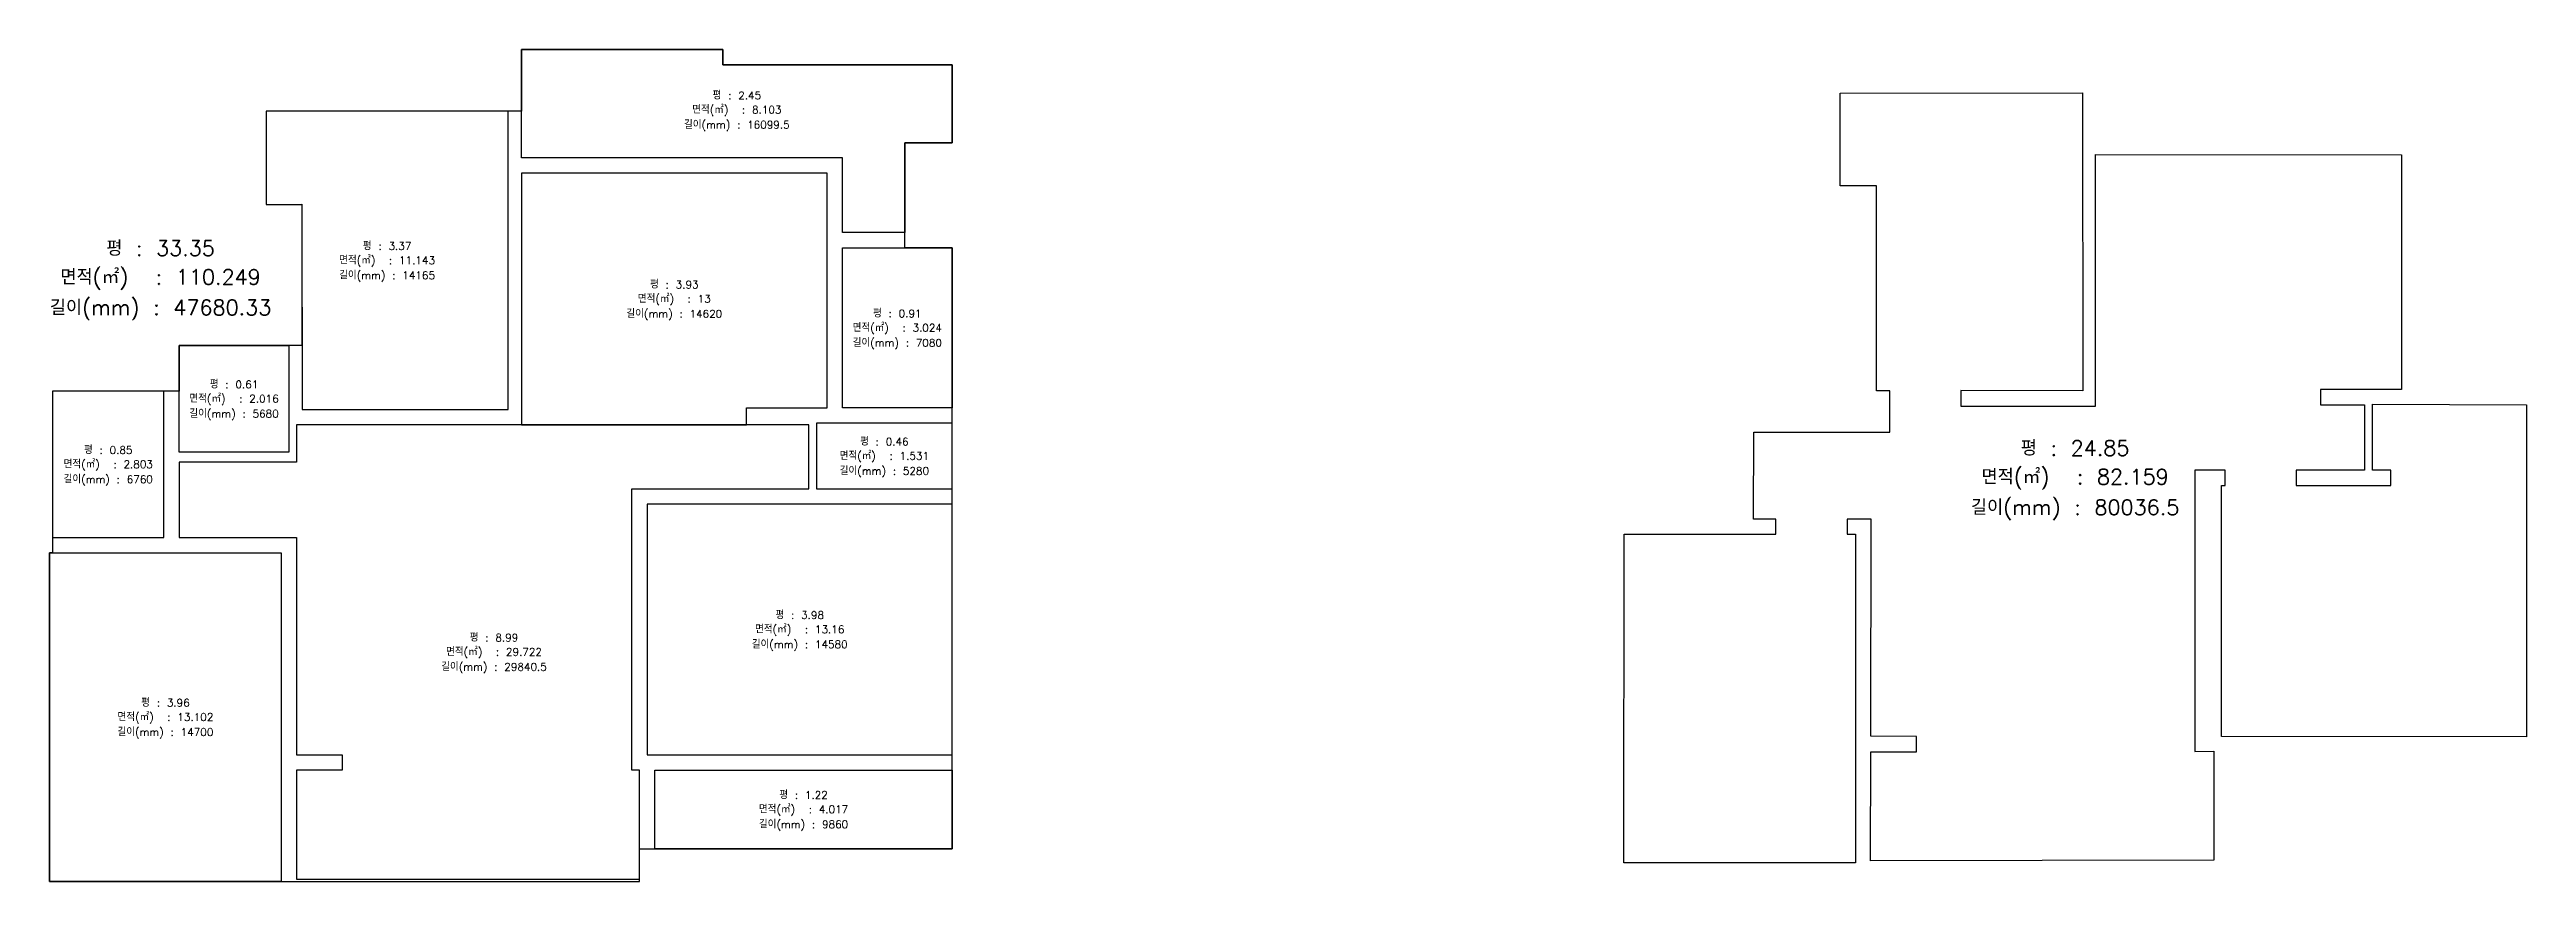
# Model space of a CAD drawing. Header units: millimetres. Extents: x 144680 to 246943, y -177515 to -149396.
# Drawn here: x 196392 to 228881, y -160306 to -149396 of the extents above; entities that cross this region are included whole.
import ezdxf
from ezdxf.enums import TextEntityAlignment as Align

# ---------------------------------------------------------------- set-up
doc = ezdxf.new("R2010")
doc.units = ezdxf.units.MM
doc.header["$LTSCALE"] = 50
for name, color, linetype in [('03-WAL NEW', 3, 'Continuous'), ('07-DIM WAL', 5, 'Continuous'), ('FORM(YOURNAME)-11', 1, 'Continuous')]:
    doc.layers.add(name, color=color, linetype=linetype)
doc.styles.get("Standard").update_dxf_attribs({"font": 'txt.shx', "bigfont": 'whgtxt.shx'})

msp = doc.modelspace()

# ---------------------------------------------------------------- texts
at = {"layer": '03-WAL NEW', "color": 7, "ltscale": 10}
msp.add_text('평 : 24.85', height=200, dxfattribs=at).set_placement((222961.3, -154613.6), align=Align.MIDDLE)
at = {"layer": '03-WAL NEW', "ltscale": 10}
for s, p in [('면적(㎡)  : 82.159', (222961.3, -155013.6)), ('길이(mm) : 80036.5', (222961.3, -155413.6))]:
    msp.add_text(s, height=200, dxfattribs=at).set_placement(p, align=Align.MIDDLE)
at = {"layer": '07-DIM WAL', "color": 7}
for s, height, p in [('평 : 2.45', 100, (205407.2, -149986.7)), ('길이(mm) : 16099.5', 100, (205407.2, -150386.7)), ('면적(㎡)  : 8.103', 100, (205407.2, -150186.7)), ('평 : 33.35', 200, (197848.7, -151993.2)), ('평 : 3.37', 100, (200819.7, -151961.2)), ('면적(㎡)  : 110.249', 200, (197848.7, -152393.2)), ('길이(mm) : 14165', 100, (200819.7, -152361.2)), ('면적(㎡)  : 11.143', 100, (200819.7, -152161.2)), ('길이(mm) : 47680.33', 200, (197848.7, -152793.2)), ('면적(㎡)  : 13', 100, (204587.2, -152666.2)), ('평 : 3.93', 100, (204587.2, -152466.2)), ('길이(mm) : 14620', 100, (204587.2, -152866.2)), ('면적(㎡)  : 3.024', 100, (207512.2, -153046.2)), ('평 : 0.91', 100, (207512.2, -152846.2)), ('길이(mm) : 7080', 100, (207512.2, -153246.2)), ('면적(㎡)  : 2.016', 100, (198812.2, -153976.2)), ('평 : 0.61', 100, (198812.2, -153776.2)), ('길이(mm) : 5680', 100, (198812.2, -154176.2)), ('평 : 0.85', 100, (197162.2, -154636.2)), ('평 : 0.46', 100, (207342.2, -154526.2)), ('길이(mm) : 6760', 100, (197162.2, -155036.2)), ('면적(㎡)  : 2.803', 100, (197162.2, -154836.2)), ('길이(mm) : 5280', 100, (207342.2, -154926.2)), ('면적(㎡)  : 1.531', 100, (207342.2, -154726.2)), ('평 : 3.98', 100, (206232.2, -156801.2)), ('면적(㎡)  : 29.722', 100, (202222.2, -157296.4)), ('평 : 8.99', 100, (202222.2, -157096.4)), ('길이(mm) : 14580', 100, (206232.2, -157201.2)), ('면적(㎡)  : 13.16', 100, (206232.2, -157001.2)), ('길이(mm) : 29840.5', 100, (202222.2, -157496.4)), ('평 : 3.96', 100, (197912.2, -157951.2)), ('면적(㎡)  : 13.102', 100, (197912.2, -158151.2)), ('길이(mm) : 14700', 100, (197912.2, -158351.2)), ('평 : 1.22', 100, (206282.2, -159161.2)), ('길이(mm) : 9860', 100, (206282.2, -159561.2)), ('면적(㎡)  : 4.017', 100, (206282.2, -159361.2))]:
    msp.add_text(s, height=height, dxfattribs=at).set_placement(p, align=Align.MIDDLE)

# ---------------------------------------------------------------- linework, layer by layer
at = {"layer": '07-DIM WAL', "color": 7}
for points in [[(208232.2, -149596.2), (205222.2, -149596.2), (205222.2, -149396.2), (202582.2, -149396.7), (202582.2, -150206.2), (199232.2, -150206.2), (199232.2, -151426.2), (199702.2, -151425.3), (199702.2, -153276.2), (198092.2, -153276.2), (198092.2, -153876.2), (196432.2, -153876.2), (196432.2, -155996.2), (196392.2, -155996.2), (196392.2, -160306.2), (204132.2, -160306.2), (204132.2, -159876.2), (208232.2, -159876.2), (208232.2, -151996.2), (207612.2, -151996.2), (207612.2, -150621.2), (208232.2, -150621.2), (208232.2, -149596.2)], [(207612.2, -150621.2), (207612.2, -151796.2), (206792.2, -151796.2), (206792.2, -150816.2), (202582.2, -150816.2), (202582.2, -149396.7), (205222.2, -149396.2), (205222.2, -149596.2), (208232.2, -149596.2), (208232.2, -150621.2), (207612.2, -150621.2)], [(199232.2, -150206.2), (199232.2, -151426.2), (199702.2, -151426.2), (199707.2, -154116.2), (202407.2, -154116.2), (202407.2, -150206.2), (199232.2, -150206.2)], [(206592.2, -151016.2), (202582.2, -151016.2), (202582.2, -154316.2), (205532.2, -154316.2), (205532.2, -154096.2), (206592.2, -154096.2), (206592.2, -151016.2)], [(199632.2, -154316.2), (199632.2, -154806.2), (198092.2, -154806.2), (198092.2, -155796.2), (199632.2, -155796.2), (199632.2, -158646.2), (200232.2, -158646.2), (200232.2, -158846.2), (199632.2, -158846.2), (199632.2, -160276.7), (204132.2, -160276.2), (204132.2, -158846.2), (204032.2, -158846.2), (204032.2, -155156.2), (206352.2, -155156.2), (206352.2, -154316.2), (199632.2, -154316.2)]]:
    msp.add_lwpolyline(points, dxfattribs=at)
for points in [[(206792.2, -151996.2), (208232.2, -151996.2), (208232.2, -154096.2), (206792.2, -154096.2)], [(198092.2, -153276.2), (199532.2, -153276.2), (199532.2, -154676.2), (198092.2, -154676.2)], [(196432.2, -155796.2), (197892.2, -155796.2), (197892.2, -153876.2), (196432.2, -153876.2)], [(206452.2, -155156.2), (208232.2, -155156.2), (208232.2, -154296.2), (206452.2, -154296.2)], [(204232.2, -158646.2), (208232.2, -158646.2), (208232.2, -155356.2), (204232.2, -155356.2)], [(196392.2, -155996.2), (199432.2, -155996.2), (199432.2, -160306.2), (196392.2, -160306.2)], [(204332.2, -158846.2), (208232.2, -158846.2), (208232.2, -159876.2), (204332.2, -159876.2)]]:
    msp.add_lwpolyline(points, close=True, dxfattribs=at)
at = {"layer": 'FORM(YOURNAME)-11', "ltscale": 10}
msp.add_lwpolyline([(220081.3, -160063.6), (217041.3, -160063.6), (217046, -155753.6), (219036.6, -155753.6), (219036.6, -155553.6), (218741.3, -155553.6), (218746, -154413.6), (220531.3, -154413.6), (220531.3, -153873.6), (220356.3, -153873.6), (220356.3, -151183.6), (219881.3, -151183.6), (219881.3, -149968.3), (223056.3, -149963.6), (223061, -153873.6), (221461.3, -153868.9), (221461.3, -154073.6), (223226.6, -154073.6), (223226.6, -150773.6), (227241.3, -150778.3), (227241.3, -153853.6), (226181.3, -153853.6), (226181.3, -154053.6), (226756.6, -154053.6), (226756.6, -154913.6), (225861.3, -154913.6), (225861.3, -155113.6), (227101.3, -155113.6), (227101.3, -154913.6), (226861.3, -154913.6), (226861.3, -154048.9), (228881.3, -154053.6), (228881.3, -158408.3), (224881.3, -158403.6), (224881.3, -155113.6), (224931.3, -155113.6), (224931.3, -154913.6), (224531.3, -154913.6), (224531.3, -158603.6), (224781.3, -158598.9), (224781.3, -160028.9), (220276.6, -160034.1), (220281.3, -158608.3), (220881.3, -158608.3), (220881.3, -158403.6), (220281.3, -158398.9), (220286, -155553.6), (219971.3, -155553.6), (219971.3, -155753.6), (220081.3, -155753.6), (220081.3, -160063.6)], dxfattribs=at)

msp.set_redraw_order([(e.dxf.handle, doc.entitydb.next_handle()) for e in msp.query("TEXT MTEXT ATTDEF DIMENSION ARC_DIMENSION")])  # texts and dimensions are drawn at this point

doc.saveas('drawing.dxf')
